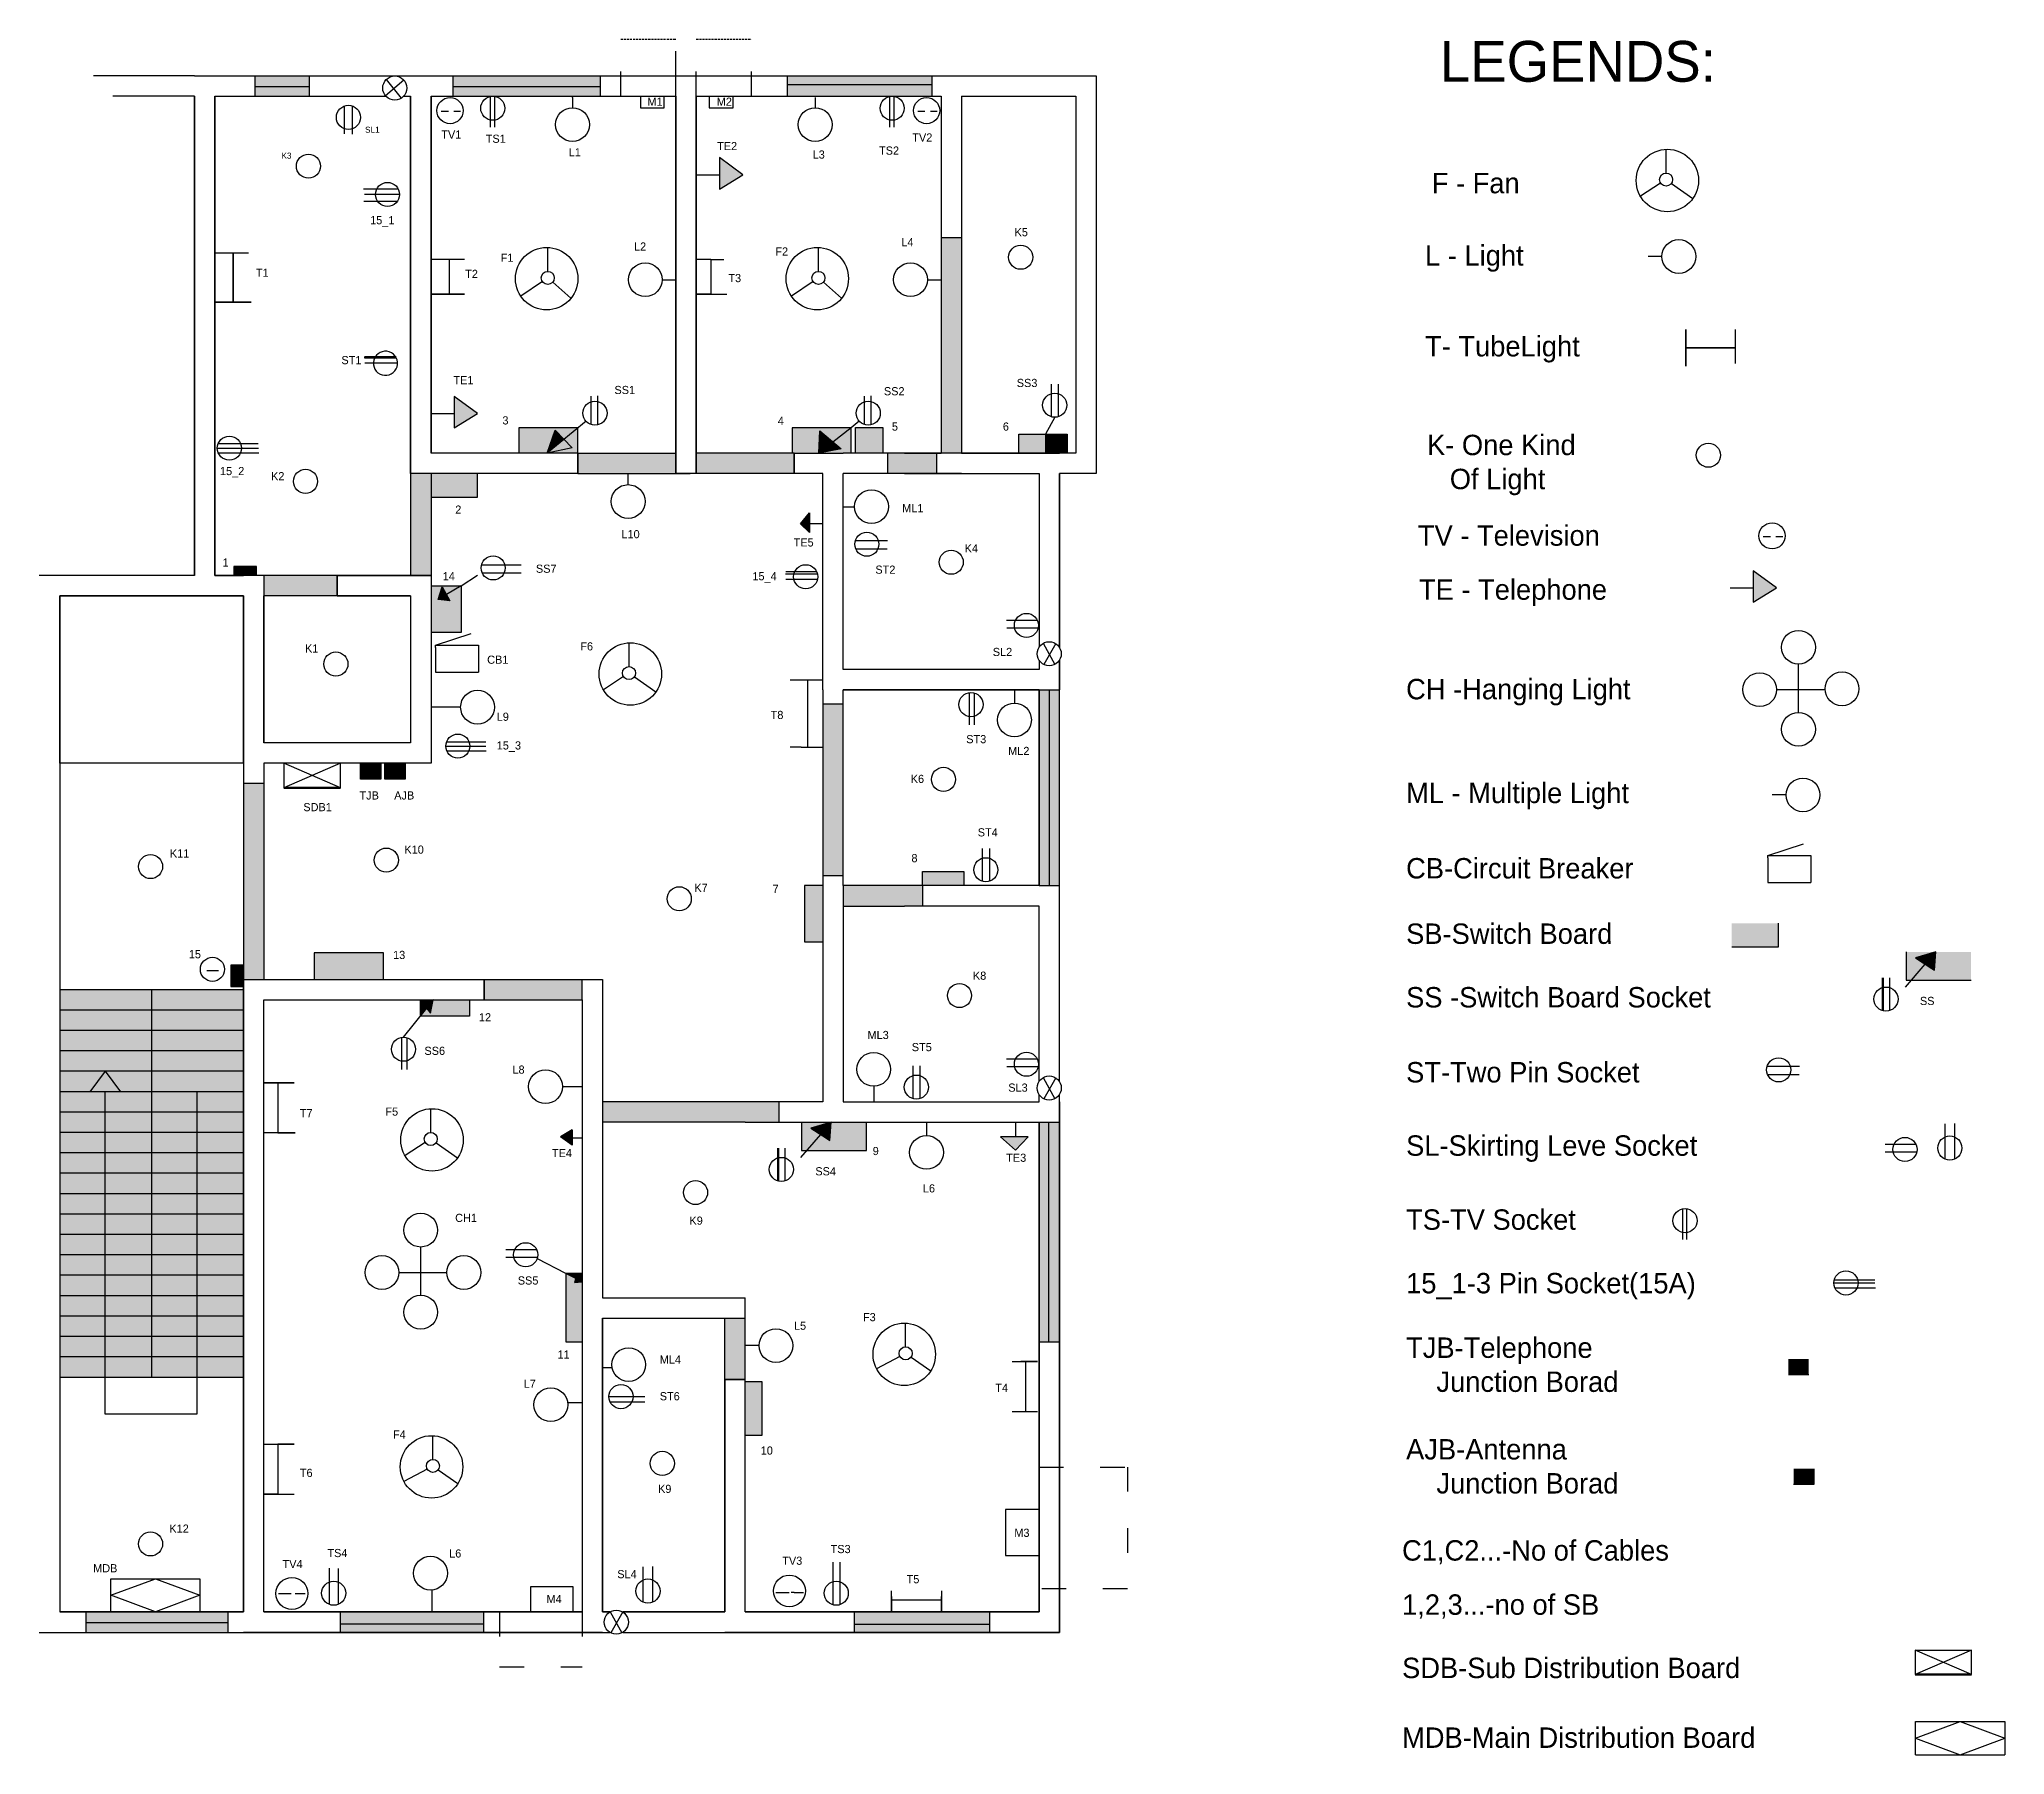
# Model space of a CAD drawing. Header units: inches. Extents: x -1333 to -370, y 234 to 1075.
import ezdxf

# ---------------------------------------------------------------- set-up
doc = ezdxf.new("R2010")
doc.units = ezdxf.units.IN
doc.header["$MEASUREMENT"] = 0
doc.linetypes.add('ACAD_ISO03W100', pattern=[30, 12, -18])
doc.linetypes.add('DASHEDX2', pattern=[1.5, 1, -0.5])

msp = doc.modelspace()

# ---------------------------------------------------------------- texts
at = {"attachment_point": 1}
for s, insert, char_height, width in [('LEGENDS:', (-646.57, 1073.98), 20, 304.7275), ('{\\C93;M1}', (-1035, 1046.2), 4, 10.9449), ('{\\C93;M2}', (-1001.02, 1046.2), 4, 10.9449), ('SL1', (-1173.37, 1031.95), 3, 13.0681), ('{\\C140;TV1}', (-1136.02, 1030.08), 4, 20.471), ('TS1', (-1114.23, 1028.05), 4, 14.0987), ('L1', (-1073.56, 1021.41), 4, 20.4599), ('{\\C63;TE2}', (-1000.82, 1024.44), 4, 35.8411), ('TS2', (-921.47, 1022.24), 4, 14.0987), ('{\\C140;TV2}', (-905.16, 1028.67), 4, 20.471), ('K3', (-1214.32, 1019.25), 3, 14.3875), ('L3', (-954.02, 1020.3), 4, 20.4599), ('F - Fan', (-650.58, 1009.32), 10, 67.1944), ('{\\C93;15_1}', (-1170.88, 988.13), 4, 23.0949), ('L2', (-1041.55, 975.22), 4, 26.5742), ('L4', (-910.54, 977.32), 4, 20.4599), ('K5', (-855.05, 982.24), 4, 31.4008), ('L - Light', (-653.86, 973.85), 10, 120.5841), ('F1', (-1106.91, 969.71), 4, 25.9574), ('F2', (-972.28, 972.79), 4, 25.9574), ('T1', (-1226.85, 962.36), 4, 18.2298), ('T2', (-1124.31, 961.81), 4, 14.1513), ('T3', (-995.3, 959.75), 4, 15.7673), ('T- TubeLight', (-653.86, 929.34), 10, 120.5841), ('ST1', (-1184.97, 919.53), 4, 14.1994), ('{\\C63;TE1}', (-1130.08, 909.72), 4, 35.8411), ('SS3', (-853.97, 908.35), 4, 25.4335), ('SS1', (-1051.14, 904.9), 4, 25.4335), ('SS2', (-919.08, 904.29), 4, 25.4335), ('{\\C1;3}', (-1106.06, 890), 4, 14.1513), ('{\\C1;4}', (-971.1, 889.77), 4, 15.5291), ('{\\C1;5}', (-915.15, 886.97), 4, 15.5291), ('{\\C1;6}', (-860.77, 886.97), 4, 15.5291), ('K- One Kind\\P   Of Light', (-652.87, 880.95), 10, 120.5841), ('{\\C93;15_2}', (-1244.48, 865.16), 4, 19.3619), ('K2', (-1219.45, 862.64), 4, 10.5957), ('{\\C1;2}', (-1129.17, 846.27), 4, 10.5957), ('ML1', (-910.12, 846.98), 4, 14.1513), ('L10', (-1047.71, 834.22), 4, 10.5957), ('{\\C63;TE5}', (-963.33, 830.18), 4, 10.5957), ('TV - Television', (-657.37, 836.56), 10, 150.8007), ('{\\C1;1}', (-1243.23, 820.32), 4, 5.5225), ('K4', (-879.5, 827.26), 4, 14.1513), ('{\\C1;14}', (-1135.32, 813.62), 4, 10.5957), ('SS7', (-1089.64, 817.3), 4, 10.5957), ('{\\C93;15_4}', (-983.53, 813.62), 4, 10.5957), ('ST2', (-923.26, 816.83), 4, 14.1513), ('TE - Telephone', (-656.83, 810.07), 10, 150.8007), ('K1', (-1202.81, 778.19), 4, 10.5957), ('{\\C140;CB1} ', (-1113.53, 772.7), 4, 10.5957), ('F6', (-1067.89, 779.24), 4, 10.5957), ('SL2', (-865.72, 776.49), 4, 14.1513), ('CH -Hanging Light', (-663.14, 761.28), 10, 171.5654), ('L9', (-1108.84, 744.75), 4, 10.5957), ('T8', (-974.59, 745.63), 4, 10.5957), ('ST3', (-878.73, 733.76), 4, 14.1513), ('{\\C93;15_3}', (-1108.84, 730.68), 4, 10.5957), ('ML2', (-858.18, 727.97), 4, 14.1513), ('K6', (-905.94, 714.28), 4, 14.1513), ('{\\C63;TJB}', (-1176.11, 706.17), 4, 10.5957), ('{\\C140;AJB}', (-1159.09, 706.17), 4, 10.5957), ('ML - Multiple Light', (-663.14, 710.4), 10, 196.6344), ('{\\C1;SDB1}', (-1203.63, 700.43), 4, 10.5957), ('ST4', (-873.09, 688.08), 4, 14.1513), ('K11', (-1269.03, 677.74), 4, 10.5957), ('K10', (-1154.1, 679.62), 4, 10.5957), ('{\\C1;8}', (-905.58, 675.44), 4, 14.1513), ('CB-Circuit Breaker', (-663.14, 673.47), 10, 167.2376), ('K7', (-1011.98, 660.9), 4, 10.5957), ('{\\C1;7}', (-973.65, 660.36), 4, 10.5957), ('SB-Switch Board', (-663.14, 641.4), 10, 150.8007), ('{\\C1;15}', (-1259.74, 628.35), 4, 10.5957), ('{\\C1;13}', (-1159.63, 627.99), 4, 10.5957), ('K8', (-875.46, 617.82), 4, 14.1513), ('SS -Switch Board Socket', (-663.14, 610.24), 10, 229.168), ('{\\C1;12}', (-1117.56, 597.42), 4, 14.1513), ('SS', (-411.31, 605.44), 4, 14.1513), ('ML3', (-927.12, 588.75), 4, 14.1513), ('SS6', (-1144.28, 580.99), 4, 14.1513), ('ST5', (-905.42, 582.82), 4, 14.1513), ('L8', (-1101.13, 571.78), 4, 14.1513), ('ST-Two Pin Socket', (-663.14, 573.49), 10, 166.8247), ('SL3', (-858.13, 562.96), 4, 14.1513), ('T7', (-1205.33, 550.47), 4, 14.1513), ('F5', (-1163.42, 551.2), 4, 14.1513), ('{\\C63;TE4}', (-1081.78, 530.87), 4, 14.1513), ('{\\C1;9}', (-924.57, 531.88), 4, 14.1513), ('SL-Skirting Leve Socket', (-663.14, 537.55), 10, 221.0648), ('SS4', (-952.69, 521.95), 4, 14.1513), ('{\\C63;TE3}', (-859.13, 528.59), 4, 14.1513), ('L6', (-899.98, 513.57), 4, 14.1513), ('TS-TV Socket', (-663.14, 501.27), 10, 150.8007), ('CH1', (-1129.22, 499.1), 4, 14.1513), ('K9', (-1014.39, 497.77), 4, 14.1513), ('SS5', (-1098.53, 468.42), 4, 14.1513), ('15_1-3 Pin Socket(15A)', (-663.14, 470.11), 10, 200.7863), ('L5', (-963.16, 446.26), 4, 14.1513), ('F3', (-929.35, 450.46), 4, 14.1513), ('TJB-Telephone \\P    Junction Borad', (-663.14, 438.48), 10, 174.2376), ('{\\C1;11}', (-1079.03, 432.13), 4, 14.1513), ('ML4', (-1028.95, 429.66), 4, 14.1513), ('L7', (-1095.65, 417.82), 4, 14.1513), ('T4', (-864.48, 415.77), 4, 14.1513), ('ST6', (-1028.95, 411.7), 4, 14.1513), ('F4', (-1159.68, 392.95), 4, 14.1513), ('AJB-Antenna \\P    Junction Borad', (-663.14, 388.68), 10, 174.2376), ('{\\C1;10}', (-979.45, 385.07), 4, 14.1513), ('T6', (-1205.33, 374.11), 4, 14.1513), ('K9', (-1029.78, 366.29), 4, 14.1513), ('K12', (-1269.29, 346.79), 4, 10.5957), ('{\\C93;M3}', (-855.15, 344.75), 4, 14.1513), ('C1,C2...-No of Cables', (-665.12, 339.12), 10, 178.039), ('{\\C140;TV4}', (-1213.81, 329.42), 4, 14.1513), ('TS4', (-1191.82, 334.84), 4, 14.1513), ('L6', (-1132.16, 334.62), 4, 14.1513), ('{\\C140;TV3}', (-968.9, 331.07), 4, 14.1513), ('TS3', (-945.2, 336.79), 4, 14.1513), ('{\\C1;MDB}', (-1306.65, 327.38), 4, 10.5957), ('SL4', (-1049.76, 324.5), 4, 14.1513), ('T5', (-907.94, 322.01), 4, 14.1513), ('{\\C93;M4}', (-1084.44, 312.29), 4, 14.1513), ('1,2,3...-no of SB', (-665.12, 312.57), 10, 178.039), ('SDB-Sub Distribution Board', (-665.12, 281.53), 10, 257.9019), ('MDB-Main Distribution Board', (-665.12, 247.35), 10, 252.6554)]:
    msp.add_mtext(s, dxfattribs=dict(at, insert=insert, char_height=char_height, width=width))

# ---------------------------------------------------------------- hatches: boundary and pattern name
for color, points in [(101, [(-1200.73, 1056.95), (-1227.45, 1056.95), (-1227.45, 1051.72), (-1200.73, 1051.72)]), (101, [(-1200.73, 1051.72), (-1227.45, 1051.72), (-1227.45, 1046.95), (-1200.73, 1046.95)]), (101, [(-1058.01, 1056.95), (-1130.25, 1056.95), (-1130.25, 1051.59), (-1058.01, 1051.59)]), (101, [(-1058.01, 1051.59), (-1130.25, 1051.59), (-1130.25, 1046.95), (-1058.01, 1046.95)]), (101, [(-895.62, 1056.95), (-966.49, 1056.95), (-966.49, 1052.69), (-895.62, 1052.69)]), (101, [(-895.62, 1052.69), (-966.49, 1052.69), (-966.49, 1046.95), (-895.62, 1046.95)]), (0, [(-999.7, 1016.78), (-999.7, 1003.83), (-999.7, 1001.39), (-988.22, 1008.36)]), (57, [(-881.03, 977.67), (-891.03, 977.67), (-891.03, 919.95), (-881.03, 919.95)]), (53, [(-881.03, 919.95), (-881.03, 977.67), (-891.03, 977.67), (-891.03, 919.95), (-891.03, 871.95), (-881.03, 871.95)]), (53, [(-881.03, 919.95), (-881.03, 977.67), (-891.03, 977.67), (-891.03, 919.95), (-891.03, 871.95), (-881.03, 871.95)]), (256, [(-1158.21, 918.91), (-1173.66, 918.91), (-1173.66, 918.61), (-1158.05, 918.61, 0.014718)]), (57, [(-881.03, 919.95), (-891.03, 919.95), (-891.03, 871.95), (-881.03, 871.95)]), (0, [(-1118.27, 891.33), (-1129.75, 899.76), (-1129.75, 886.81), (-1129.75, 884.36)]), (0, [(-1075.9, 878.72), (-1084.19, 871.95), (-1071.91, 874.52)]), (0, [(-950.44, 882.84), (-951.03, 871.95), (-940.08, 874)]), (0, [(-839.94, 881.2), (-839.94, 871.95), (-832.65, 876.12)]), (256, [(-1021.03, 871.95), (-1069.03, 871.95), (-1069.03, 861.95), (-1021.03, 861.95)]), (3, [(-1021.03, 871.95), (-1069.03, 871.95), (-1069.03, 861.95), (-1021.03, 861.95)]), (57, [(-1021.03, 871.95), (-1069.03, 871.95), (-1069.03, 861.95), (-1021.03, 861.95)]), (53, [(-1021.03, 871.95), (-1069.03, 871.95), (-1069.03, 861.95), (-1021.03, 861.95)]), (57, [(-963.03, 871.95), (-1011.03, 871.95), (-1011.03, 861.95), (-963.03, 861.95)]), (53, [(-963.03, 871.95), (-1011.03, 871.95), (-1011.03, 861.95), (-963.03, 861.95)]), (57, [(-893.25, 871.95), (-909.03, 871.95), (-917.24, 871.95), (-917.24, 861.95), (-909.03, 861.95), (-893.25, 861.95)]), (53, [(-893.25, 871.95), (-909.03, 871.95), (-917.24, 871.95), (-917.24, 861.95), (-909.03, 861.95), (-893.25, 861.95)]), (57, [(-1141.03, 847.95), (-1141.03, 861.95), (-1151.03, 861.95), (-1151.03, 847.95), (-1151.03, 811.95), (-1141.03, 811.95)]), (53, [(-1141.03, 861.95), (-1151.03, 861.95), (-1151.03, 847.95), (-1151.03, 811.95), (-1141.03, 811.95), (-1141.03, 847.95)]), (0, [(-955.61, 842.74), (-959.91, 837.22), (-955.61, 833.06)]), (57, [(-1187.03, 811.95), (-1223.03, 811.95), (-1223.03, 801.95), (-1187.03, 801.95)]), (53, [(-1187.03, 811.95), (-1223.03, 811.95), (-1223.03, 801.95), (-1187.03, 801.95)]), (0, [(-493.02, 801.38), (-493.02, 798.94), (-481.54, 805.91), (-493.02, 814.33)]), (256, [(-1135.52, 806.44), (-1137.49, 800.23), (-1131.87, 799.62)]), (101, [(-838.03, 755.95), (-843.03, 755.95), (-843.03, 659.95), (-838.03, 659.95)]), (101, [(-833.03, 755.95), (-838.03, 755.95), (-838.03, 659.95), (-833.03, 659.95)]), (57, [(-939.03, 749.05), (-949.03, 749.05), (-949.03, 707.95), (-949.03, 707.95), (-949.03, 664.92), (-939.03, 664.92), (-939.03, 707.95)]), (53, [(-939.03, 707.95), (-939.03, 749.05), (-949.03, 749.05), (-949.03, 707.95), (-949.03, 707.95), (-949.03, 664.92), (-939.03, 664.92)]), (55, [(-1165.7, 719.95), (-1175.68, 719.95), (-1175.68, 712.16), (-1165.7, 712.16)]), (141, [(-1153.72, 719.95), (-1163.61, 719.95), (-1163.61, 712.16), (-1153.72, 712.16)]), (57, [(-1223.03, 709.95), (-1233.03, 709.95), (-1233.03, 613.95), (-1223.03, 613.95)]), (55, [(-1223.03, 709.95), (-1233.03, 709.95), (-1233.03, 613.95), (-1223.03, 613.95)]), (53, [(-1223.03, 709.95), (-1233.03, 709.95), (-1233.03, 613.95), (-1223.03, 613.95)]), (57, [(-909.03, 659.95), (-939.03, 659.95), (-939.03, 649.95), (-909.03, 649.95)]), (57, [(-900.18, 659.95), (-909.03, 659.95), (-939.03, 659.95), (-939.03, 649.95), (-909.03, 649.95), (-900.18, 649.95)]), (53, [(-900.18, 659.95), (-909.03, 659.95), (-939.03, 659.95), (-939.03, 649.95), (-909.03, 649.95), (-900.18, 649.95)]), (53, [(-900.18, 659.95), (-909.03, 659.95), (-939.03, 659.95), (-939.03, 649.95), (-909.03, 649.95), (-900.18, 649.95)]), (0, [(-405.41, 619.36), (-404.18, 618.56), (-403.55, 627.44), (-413.44, 624.54)]), (254, [(-1233.03, 608.95), (-1323.03, 608.95), (-1323.03, 598.95), (-1233.03, 598.95)]), (57, [(-1067.03, 613.95), (-1115.03, 613.95), (-1115.03, 603.95), (-1067.03, 603.95)]), (55, [(-1067.03, 613.95), (-1115.03, 613.95), (-1115.03, 603.95), (-1067.03, 603.95)]), (53, [(-1067.03, 613.95), (-1115.03, 613.95), (-1115.03, 603.95), (-1067.03, 603.95)]), (254, [(-1233.03, 598.95), (-1323.03, 598.95), (-1323.03, 588.95), (-1233.03, 588.95)]), (0, [(-1140.01, 603.95), (-1145.39, 602.68), (-1141.24, 597.52)]), (254, [(-1233.03, 588.95), (-1323.03, 588.95), (-1323.03, 578.95), (-1233.03, 578.95)]), (254, [(-1233.03, 578.95), (-1323.03, 578.95), (-1323.03, 568.95), (-1233.03, 568.95)]), (254, [(-1300.78, 568.95), (-1323.03, 568.95), (-1323.03, 558.95), (-1308.3, 558.95)]), (0, [(-1300.78, 568.95), (-1308.3, 558.95), (-1293.29, 558.95)]), (254, [(-1233.03, 568.95), (-1300.78, 568.95), (-1293.29, 558.95), (-1233.03, 558.95)]), (254, [(-1300.78, 558.95), (-1323.03, 558.95), (-1323.03, 548.95), (-1300.78, 548.95)]), (254, [(-1255.76, 558.95), (-1300.78, 558.95), (-1300.78, 548.95), (-1255.76, 548.95)]), (254, [(-1233.03, 558.95), (-1255.76, 558.95), (-1255.76, 548.95), (-1233.03, 548.95)]), (57, [(-970.5, 553.95), (-1009.03, 553.95), (-1057.03, 553.95), (-1057.03, 543.95), (-1009.03, 543.95), (-987.03, 543.95), (-970.5, 543.95)]), (55, [(-970.5, 553.95), (-1009.03, 553.95), (-1057.03, 553.95), (-1057.03, 543.95), (-1009.03, 543.95), (-987.03, 543.95), (-970.5, 543.95)]), (53, [(-970.5, 553.95), (-1009.03, 553.95), (-1057.03, 553.95), (-1057.03, 543.95), (-1009.03, 543.95), (-987.03, 543.95), (-970.5, 543.95)]), (254, [(-1300.78, 548.95), (-1323.03, 548.95), (-1323.03, 538.95), (-1300.78, 538.95)]), (254, [(-1255.76, 548.95), (-1300.78, 548.95), (-1300.78, 538.95), (-1255.76, 538.95)]), (254, [(-1233.03, 548.95), (-1255.76, 548.95), (-1255.76, 538.95), (-1233.03, 538.95)]), (0, [(-1071.86, 540.27), (-1077.57, 536.76), (-1071.86, 532.69)]), (0, [(-944.93, 543.95), (-954.82, 541.05), (-946.79, 535.87), (-945.56, 535.08)]), (101, [(-838.45, 543.95), (-843.03, 543.95), (-843.03, 436.27), (-838.45, 436.27)]), (101, [(-833.03, 543.95), (-838.45, 543.95), (-838.45, 436.27), (-833.03, 436.27)]), (254, [(-1300.78, 538.95), (-1323.03, 538.95), (-1323.03, 528.95), (-1300.78, 528.95)]), (254, [(-1255.76, 538.95), (-1300.78, 538.95), (-1300.78, 528.95), (-1255.76, 528.95)]), (254, [(-1233.03, 538.95), (-1255.76, 538.95), (-1255.76, 528.95), (-1233.03, 528.95)]), (0, [(-848.45, 536.83), (-861.98, 536.83), (-854.59, 530.34)]), (254, [(-1300.78, 528.95), (-1323.03, 528.95), (-1323.03, 518.95), (-1300.78, 518.95)]), (254, [(-1255.76, 528.95), (-1300.78, 528.95), (-1300.78, 518.95), (-1255.76, 518.95)]), (254, [(-1233.03, 528.95), (-1255.76, 528.95), (-1255.76, 518.95), (-1233.03, 518.95)]), (254, [(-1300.78, 518.95), (-1323.03, 518.95), (-1323.03, 508.95), (-1300.78, 508.95)]), (254, [(-1255.76, 518.95), (-1300.78, 518.95), (-1300.78, 508.95), (-1255.76, 508.95)]), (254, [(-1233.03, 518.95), (-1255.76, 518.95), (-1255.76, 508.95), (-1233.03, 508.95)]), (254, [(-1300.78, 508.95), (-1323.03, 508.95), (-1323.03, 498.95), (-1300.78, 498.95)]), (254, [(-1255.76, 508.95), (-1300.78, 508.95), (-1300.78, 498.95), (-1255.76, 498.95)]), (254, [(-1233.03, 508.95), (-1255.76, 508.95), (-1255.76, 498.95), (-1233.03, 498.95)]), (254, [(-1300.78, 498.95), (-1323.03, 498.95), (-1323.03, 488.95), (-1300.78, 488.95)]), (254, [(-1255.76, 498.95), (-1300.78, 498.95), (-1300.78, 488.95), (-1255.76, 488.95)]), (254, [(-1233.03, 498.95), (-1255.76, 498.95), (-1255.76, 488.95), (-1233.03, 488.95)]), (254, [(-1300.78, 488.95), (-1323.03, 488.95), (-1323.03, 478.95), (-1300.78, 478.95)]), (254, [(-1255.76, 488.95), (-1300.78, 488.95), (-1300.78, 478.95), (-1255.76, 478.95)]), (254, [(-1233.03, 488.95), (-1255.76, 488.95), (-1255.76, 478.95), (-1233.03, 478.95)]), (254, [(-1300.78, 478.95), (-1323.03, 478.95), (-1323.03, 468.95), (-1300.78, 468.95)]), (254, [(-1255.76, 478.95), (-1300.78, 478.95), (-1300.78, 468.95), (-1255.76, 468.95)]), (254, [(-1233.03, 478.95), (-1255.76, 478.95), (-1255.76, 468.95), (-1233.03, 468.95)]), (254, [(-1300.78, 468.95), (-1323.03, 468.95), (-1323.03, 458.95), (-1300.78, 458.95)]), (254, [(-1255.76, 468.95), (-1300.78, 468.95), (-1300.78, 458.95), (-1255.76, 458.95)]), (254, [(-1233.03, 468.95), (-1255.76, 468.95), (-1255.76, 458.95), (-1233.03, 458.95)]), (0, [(-1069.55, 469.11), (-1070.7, 465.42), (-1067.03, 465.82)]), (254, [(-1300.78, 458.95), (-1323.03, 458.95), (-1323.03, 448.95), (-1300.78, 448.95)]), (254, [(-1255.76, 458.95), (-1300.78, 458.95), (-1300.78, 448.95), (-1255.76, 448.95)]), (254, [(-1233.03, 458.95), (-1255.76, 458.95), (-1255.76, 448.95), (-1233.03, 448.95)]), (254, [(-1300.78, 448.95), (-1323.03, 448.95), (-1323.03, 438.95), (-1300.78, 438.95)]), (254, [(-1255.76, 448.95), (-1300.78, 448.95), (-1300.78, 438.95), (-1255.76, 438.95)]), (254, [(-1233.03, 448.95), (-1255.76, 448.95), (-1255.76, 438.95), (-1233.03, 438.95)]), (57, [(-987.03, 447.95), (-997.03, 447.95), (-997.03, 417.95), (-987.03, 417.95)]), (53, [(-987.03, 447.95), (-997.03, 447.95), (-997.03, 417.95), (-987.03, 417.95)]), (254, [(-1300.78, 438.95), (-1323.03, 438.95), (-1323.03, 428.95), (-1300.78, 428.95)]), (254, [(-1255.76, 438.95), (-1300.78, 438.95), (-1300.78, 428.95), (-1255.76, 428.95)]), (254, [(-1233.03, 438.95), (-1255.76, 438.95), (-1255.76, 428.95), (-1233.03, 428.95)]), (254, [(-1300.78, 428.95), (-1323.03, 428.95), (-1323.03, 418.95), (-1300.78, 418.95)]), (254, [(-1255.76, 428.95), (-1300.78, 428.95), (-1300.78, 418.95), (-1255.76, 418.95)]), (254, [(-1233.03, 428.95), (-1255.76, 428.95), (-1255.76, 418.95), (-1233.03, 418.95)]), (55, [(-465.78, 427.97), (-475.76, 427.97), (-475.76, 420.18), (-465.78, 420.18)]), (141, [(-463.36, 374.14), (-473.26, 374.14), (-473.26, 366.35), (-463.36, 366.35)]), (101, [(-1240.69, 303.95), (-1310.15, 303.95), (-1310.15, 298.83), (-1240.69, 298.83)]), (101, [(-1240.69, 298.83), (-1310.15, 298.83), (-1310.15, 293.95), (-1240.69, 293.95)]), (101, [(-1115.37, 303.95), (-1185.52, 303.95), (-1185.52, 298.17), (-1115.37, 298.17)]), (101, [(-867.28, 303.95), (-933.67, 303.95), (-933.67, 298), (-867.28, 298)]), (101, [(-1115.37, 298.17), (-1185.52, 298.17), (-1185.52, 293.95), (-1115.37, 293.95)]), (101, [(-867.28, 298), (-933.67, 298), (-933.67, 293.95), (-867.28, 293.95)])]:
    msp.add_hatch(color=color).paths.add_polyline_path(points)
at = {"true_color": 0xa3a6a8}
for points in [[(-1080.22, 883.27), (-1075.9, 878.72), (-1069.11, 884.27), (-1098, 884.27), (-1098, 871.95), (-1084.19, 871.95)], [(-1069.03, 884.27), (-1069.11, 884.27), (-1075.9, 878.72), (-1071.91, 874.52), (-1084.19, 871.95), (-1069.03, 871.95)], [(-950.44, 882.84), (-944.04, 877.38), (-935.17, 884.27), (-964.06, 884.27), (-964.06, 871.95), (-963.03, 871.95), (-951.03, 871.95)], [(-935.1, 884.27), (-935.17, 884.27), (-944.04, 877.38), (-940.08, 874), (-951.03, 871.95), (-939.03, 871.95), (-935.1, 871.95)], [(-919.59, 884.58), (-933.05, 884.58), (-933.05, 871.95), (-919.59, 871.95)], [(-839.94, 881.2), (-852.95, 881.2), (-852.95, 871.95), (-843.03, 871.95), (-839.94, 871.95)], [(-829.24, 881.2), (-839.94, 881.2), (-832.65, 876.12), (-839.94, 871.95), (-833.03, 871.95), (-829.24, 871.95)], [(-1118.19, 861.95), (-1141.03, 861.95), (-1141.03, 850.41), (-1118.19, 850.41)], [(-1226.59, 816.4), (-1237.71, 816.4), (-1237.71, 811.95), (-1233.03, 811.95), (-1226.59, 811.95)], [(-1126.32, 806.95), (-1133.48, 802.64), (-1131.87, 799.62), (-1137.49, 800.23), (-1135.52, 806.44), (-1133.48, 802.64), (-1126.32, 806.95), (-1141.03, 806.95), (-1141.03, 801.69), (-1141.03, 801.69), (-1141.03, 784.07), (-1126.32, 784.07)], [(-879.88, 666.83), (-900.18, 666.83), (-900.18, 659.95), (-879.88, 659.95)], [(-949.03, 649.95), (-949.03, 659.95), (-957.94, 659.95), (-957.94, 632.4), (-949.03, 632.4)], [(-480.66, 641.53), (-503.51, 641.53), (-503.51, 629.99), (-480.66, 629.99)], [(-1164.38, 626.94), (-1198.33, 626.94), (-1198.33, 613.95), (-1164.38, 613.95)], [(-413.44, 624.54), (-403.55, 627.44), (-418.06, 627.44), (-418.06, 613.7), (-415.42, 613.7), (-408.69, 621.48)], [(-386.27, 627.44), (-403.55, 627.44), (-404.18, 618.56), (-405.41, 619.36), (-408.69, 621.48), (-415.42, 613.7), (-386.27, 613.7)], [(-1233.03, 621.04), (-1239.18, 621.04), (-1239.18, 610.55), (-1233.03, 610.55), (-1233.03, 613.95), (-1233.03, 613.95)], [(-1122.18, 603.95), (-1140.01, 603.95), (-1141.24, 597.52), (-1143.18, 599.95), (-1146.16, 596.2), (-1146.16, 595.94), (-1122.18, 595.94)], [(-1145.39, 602.68), (-1140.01, 603.95), (-1146.16, 603.95), (-1146.16, 596.2), (-1143.18, 599.95)], [(-954.82, 541.05), (-944.93, 543.95), (-959.44, 543.95), (-959.44, 530.21), (-956.79, 530.21), (-950.07, 537.99)], [(-927.65, 543.95), (-944.93, 543.95), (-945.56, 535.08), (-946.79, 535.87), (-950.07, 537.99), (-956.79, 530.21), (-927.65, 530.21)], [(-1067.03, 465.82), (-1070.7, 465.42), (-1070.09, 467.38), (-1074.96, 469.87), (-1074.96, 436.28), (-1067.03, 436.28)], [(-1067.03, 469.87), (-1074.96, 469.87), (-1070.09, 467.38), (-1069.55, 469.11), (-1067.03, 465.82)], [(-978.85, 403.91), (-978.85, 416.93), (-987.03, 416.93), (-987.03, 390.38), (-978.85, 390.38)]]:
    msp.add_hatch(color=253, dxfattribs=at).paths.add_polyline_path(points)
at = {"true_color": 0x000000}
msp.add_hatch(color=18, dxfattribs=at).paths.add_polyline_path([(-1075.9, 878.72), (-1080.22, 883.27), (-1084.19, 871.95)])

# ---------------------------------------------------------------- linework, layer by layer
at = {"linetype": 'ACAD_ISO03W100'}
for p, q in [((-1048.05, 1046.95), (-1048.05, 1074.78)), ((-1021.03, 1056.95), (-1021.03, 1074.78)), ((-1011.03, 1046.95), (-1011.03, 1074.78)), ((-983.94, 1046.95), (-983.94, 1074.78)), ((-843.03, 374.98), (-799.74, 374.98)), ((-799.74, 374.98), (-799.74, 315.23)), ((-799.74, 315.23), (-843.03, 315.23)), ((-1107.44, 303.95), (-1107.44, 276.98)), ((-1067.03, 303.95), (-1067.03, 276.98)), ((-1107.44, 276.98), (-1067.03, 276.98))]:
    msp.add_line(p, q, dxfattribs=at)
at = {"linetype": 'DASHEDX2'}
for p, q in [((-1048.05, 1074.78), (-1021.38, 1074.78)), ((-1021.38, 1074.78), (-1021.03, 1074.78)), ((-1011.03, 1074.78), (-983.94, 1074.78))]:
    msp.add_line(p, q, dxfattribs=at)
for p, q in [((-1257.03, 1056.95), (-1306.52, 1056.95)), ((-1257.03, 1056.95), (-815.03, 1056.95)), ((-1227.45, 1056.95), (-1227.45, 1046.95)), ((-1227.45, 1051.72), (-1200.73, 1051.72)), ((-1200.73, 1056.95), (-1200.73, 1046.95)), ((-1154.3, 1054.72), (-1163.3, 1047.06)), ((-1163, 1055.04), (-1155.68, 1045.87)), ((-1130.25, 1046.95), (-1130.25, 1056.95)), ((-1130.25, 1051.59), (-1058.01, 1051.59)), ((-1058.01, 1046.95), (-1058.01, 1056.95)), ((-1021.03, 1046.95), (-1021.03, 1056.95)), ((-966.49, 1056.95), (-966.49, 1046.95)), ((-966.49, 1052.69), (-895.62, 1052.69)), ((-895.62, 1056.95), (-895.62, 1046.95)), ((-815.03, 1056.95), (-815.03, 861.95)), ((-1257.03, 1046.95), (-1296.94, 1046.95)), ((-1257.03, 1046.95), (-1257.03, 811.95)), ((-1247.03, 1046.95), (-1163.2, 1046.95)), ((-1247.03, 1046.95), (-1247.03, 811.95)), ((-1183.62, 1042.03), (-1183.62, 1028.44)), ((-1179.77, 1042.15), (-1179.77, 1028.33)), ((-1154.4, 1046.95), (-1151.03, 1046.95)), ((-1141.03, 1046.95), (-1021.03, 1046.95)), ((-1112.03, 1046.95), (-1112.03, 1031.77)), ((-1110.01, 1046.95), (-1110.01, 1031.77)), ((-1071.69, 1046.33), (-1071.69, 1046.95)), ((-1071.69, 1046.33), (-1071.69, 1041.25)), ((-1038.37, 1046.95), (-1038.37, 1041.19)), ((-1038.37, 1041.19), (-1026.72, 1041.19)), ((-1026.72, 1041.19), (-1026.72, 1046.95)), ((-1011.03, 1046.95), (-891.03, 1046.95)), ((-1004.65, 1046.95), (-1004.65, 1041.19)), ((-1004.65, 1041.19), (-992.99, 1041.19)), ((-992.99, 1041.19), (-992.99, 1046.95)), ((-952.74, 1046.33), (-952.74, 1041.25)), ((-916.3, 1046.95), (-916.3, 1031.77)), ((-914.28, 1046.95), (-914.28, 1031.77)), ((-881.03, 1046.95), (-825.03, 1046.95)), ((-825.03, 1046.95), (-825.03, 871.95)), ((-1136.06, 1039.53), (-1132.5, 1039.53)), ((-1129.85, 1039.53), (-1126.52, 1039.53)), ((-902.5, 1039.53), (-898.94, 1039.53)), ((-896.29, 1039.53), (-892.95, 1039.53)), ((-988.22, 1008.36), (-999.7, 1016.78)), ((-999.7, 1016.78), (-999.7, 1003.83)), ((-535.71, 1009.22), (-535.71, 1020.86)), ((-1010.98, 1008.36), (-999.7, 1008.36)), ((-999.7, 1001.39), (-988.22, 1008.36)), ((-999.7, 1003.83), (-999.7, 1001.39)), ((-538.39, 1004.27), (-548.28, 997.84)), ((-533.08, 1004.18), (-522.53, 996.81)), ((-1157.1, 1001.37), (-1174.22, 1001.37)), ((-1157.55, 995.33), (-1173.93, 995.33)), ((-1156.47, 998.73), (-1173.64, 998.73)), ((-891.03, 977.67), (-881.03, 977.67)), ((-1247.03, 970.16), (-1238.06, 970.16)), ((-1238.06, 970.16), (-1238.06, 946.01)), ((-1238.06, 946.01), (-1238.06, 970.16)), ((-1238.06, 970.16), (-1230.43, 970.16)), ((-1124.66, 966.82), (-1141.03, 966.82)), ((-1132.2, 966.82), (-1132.2, 949.87)), ((-1083.81, 961.03), (-1083.78, 972.75)), ((-1021.03, 964.04), (-1021.03, 964.04)), ((-1003.98, 966.82), (-1011.03, 966.82)), ((-1003.98, 966.82), (-1003.98, 949.87)), ((-1003.98, 966.82), (-997.58, 966.82)), ((-951.16, 961.03), (-951.13, 972.75)), ((-537.75, 968.3), (-544.49, 968.3)), ((-1086.46, 956.02), (-1097.01, 948.8)), ((-1081.42, 955.71), (-1072.51, 947.83)), ((-1027.74, 956.95), (-1021.03, 956.95)), ((-953.81, 956.02), (-964.36, 948.8)), ((-948.76, 955.71), (-939.85, 947.83)), ((-897.75, 956.95), (-891.04, 956.95)), ((-1238.06, 946.01), (-1247.03, 946.01)), ((-1247.03, 946.01), (-1229.16, 946.01)), ((-1229.16, 946.01), (-1238.06, 946.01)), ((-1141.03, 949.87), (-1124.66, 949.87)), ((-1124.66, 949.87), (-1141.03, 949.87)), ((-1021.03, 949.49), (-1021.03, 949.49)), ((-1003.98, 949.87), (-1011.03, 949.87)), ((-1011.03, 949.87), (-1003.98, 949.87)), ((-1003.98, 949.87), (-996.11, 949.87)), ((-526, 923.53), (-526, 932.5)), ((-526, 932.5), (-526, 914.63)), ((-501.84, 932.5), (-501.84, 923.53)), ((-1173.66, 918.91), (-1173.66, 918.61)), ((-1173.66, 918.61), (-1158.05, 918.61)), ((-1157.43, 915.98), (-1173.43, 915.98)), ((-891.03, 919.95), (-891.03, 871.95)), ((-881.03, 919.95), (-881.03, 871.95)), ((-501.84, 923.53), (-526, 923.53)), ((-526, 914.63), (-526, 923.53)), ((-526, 923.53), (-501.84, 923.53)), ((-501.84, 923.53), (-501.84, 915.9)), ((-836.95, 889.74), (-836.95, 905.8)), ((-833.45, 889.84), (-833.45, 905.8)), ((-1118.27, 891.33), (-1129.75, 899.76)), ((-1129.75, 899.76), (-1129.75, 886.81)), ((-1062.58, 885.95), (-1062.58, 899.92)), ((-1059.24, 885.82), (-1059.24, 899.98)), ((-928.64, 885.95), (-928.64, 899.92)), ((-925.31, 885.82), (-925.31, 899.98)), ((-1141.03, 891.33), (-1141.03, 891.33)), ((-1141.03, 891.33), (-1129.75, 891.33)), ((-1129.75, 884.36), (-1118.27, 891.33)), ((-1129.75, 886.81), (-1129.75, 884.36)), ((-1065.07, 887.57), (-1084.19, 871.95)), ((-931.13, 887.57), (-935.17, 884.27)), ((-835.37, 889.52), (-839.94, 881.2)), ((-1245.32, 876.66), (-1225.74, 876.66)), ((-1069.03, 884.27), (-1098, 884.27)), ((-1098, 884.27), (-1098, 871.95)), ((-1084.19, 871.95), (-1080.22, 883.27)), ((-1080.22, 883.27), (-1071.91, 874.52)), ((-1069.03, 871.95), (-1069.03, 884.27)), ((-935.1, 884.27), (-964.06, 884.27)), ((-964.06, 884.27), (-964.06, 871.95)), ((-951.03, 871.95), (-950.44, 882.84)), ((-950.44, 882.84), (-940.08, 874)), ((-935.17, 884.27), (-944.04, 877.38)), ((-935.1, 871.95), (-935.1, 884.27)), ((-933.05, 871.95), (-933.05, 884.58)), ((-933.05, 884.58), (-919.59, 884.58)), ((-919.59, 884.58), (-919.59, 871.95)), ((-852.95, 871.95), (-852.95, 881.2)), ((-852.95, 881.2), (-829.24, 881.2)), ((-839.94, 881.2), (-839.94, 871.95)), ((-832.65, 876.12), (-839.94, 881.2)), ((-829.24, 881.2), (-829.24, 871.95)), ((-1245.78, 874.37), (-1225.67, 874.37)), ((-1245.32, 872.08), (-1225.39, 872.08)), ((-1071.91, 874.52), (-1084.19, 871.95)), ((-1069.03, 871.95), (-1069.03, 861.95)), ((-1069.03, 861.95), (-1069.03, 871.95)), ((-1069.03, 871.95), (-1021.03, 871.95)), ((-1021.03, 871.95), (-1021.03, 861.95)), ((-1021.03, 861.95), (-1021.03, 871.95)), ((-1011.03, 871.95), (-1011.03, 861.95)), ((-1011.03, 861.95), (-1011.03, 871.95)), ((-963.03, 871.95), (-1011.03, 871.95)), ((-963.03, 871.95), (-963.03, 861.95)), ((-963.03, 861.95), (-963.03, 871.95)), ((-963.03, 871.95), (-939.03, 871.95)), ((-940.08, 874), (-951.03, 871.95)), ((-909.03, 871.95), (-939.03, 871.95)), ((-917.24, 871.95), (-917.24, 861.95)), ((-909.03, 871.95), (-891.03, 871.95)), ((-881.03, 871.95), (-909.03, 871.95)), ((-893.25, 871.95), (-893.25, 861.95)), ((-843.03, 871.95), (-881.03, 871.95)), ((-833.03, 871.95), (-843.03, 871.95)), ((-839.94, 871.95), (-832.65, 876.12)), ((-825.03, 871.95), (-833.03, 871.95)), ((-825.03, 871.95), (-833.03, 871.95)), ((-1141.03, 861.95), (-1151.03, 861.95)), ((-1118.19, 850.41), (-1118.19, 861.95)), ((-1069.03, 861.95), (-1013.98, 861.95)), ((-1044.42, 856.49), (-1044.42, 861.95)), ((-963.03, 861.95), (-1011.03, 861.95)), ((-909.03, 861.95), (-939.03, 861.95)), ((-815.03, 861.95), (-833.03, 861.95)), ((-833.03, 776.7), (-833.03, 861.95)), ((-1151.03, 847.95), (-1151.03, 811.95)), ((-1141.03, 850.41), (-1118.19, 850.41)), ((-1141.03, 847.95), (-1141.03, 801.69)), ((-959.91, 837.22), (-955.61, 842.74)), ((-955.61, 842.74), (-955.61, 833.06)), ((-933.43, 845.51), (-939.03, 845.51)), ((-955.61, 833.06), (-959.91, 837.22)), ((-949.03, 837.22), (-955.61, 837.22)), ((-933.04, 829.15), (-917.31, 829.15)), ((-488.12, 831.11), (-484.56, 831.11)), ((-481.91, 831.11), (-478.57, 831.11)), ((-932.88, 825), (-917.46, 825)), ((-1257.03, 811.95), (-1333.03, 811.95)), ((-1226.59, 816.4), (-1237.71, 816.4)), ((-1237.71, 816.4), (-1237.71, 811.95)), ((-1187.03, 811.95), (-1233.03, 811.95)), ((-1226.59, 811.95), (-1226.59, 816.4)), ((-1223.03, 811.95), (-1223.03, 801.95)), ((-1187.03, 811.95), (-1187.03, 801.95)), ((-1187.03, 801.95), (-1187.03, 811.95)), ((-1141.03, 811.95), (-1161.05, 811.95)), ((-1151.03, 811.95), (-1141.03, 811.95)), ((-1126.32, 806.95), (-1118.25, 812.21)), ((-1116.29, 817.2), (-1096.89, 817.2)), ((-1116.02, 813.34), (-1096.81, 813.34)), ((-951.63, 812.56), (-967.26, 812.56)), ((-952.02, 813.77), (-967.14, 813.77)), ((-951.65, 810.03), (-967.08, 810.03)), ((-481.54, 805.91), (-493.02, 814.33)), ((-493.02, 814.33), (-493.02, 801.38)), ((-1257.03, 801.95), (-1323.03, 801.95)), ((-1323.03, 801.95), (-1323.03, 719.95)), ((-1187.03, 801.95), (-1223.03, 801.95)), ((-1141.03, 806.95), (-1126.32, 806.95)), ((-1137.49, 800.23), (-1135.52, 806.44)), ((-1131.87, 799.62), (-1137.49, 800.23)), ((-1135.52, 806.44), (-1131.87, 799.62)), ((-1126.32, 806.95), (-1133.48, 802.64)), ((-1126.32, 806.95), (-1126.32, 784.07)), ((-504.3, 805.91), (-493.02, 805.91)), ((-493.02, 798.94), (-481.54, 805.91)), ((-493.02, 801.38), (-493.02, 798.94)), ((-843.83, 789.92), (-858.94, 789.92)), ((-1126.32, 784.07), (-1141.03, 784.07)), ((-1138.78, 777.77), (-1121.32, 783.52)), ((-843.46, 786.18), (-858.88, 786.18)), ((-1138.78, 776.73), (-1138.78, 777.77)), ((-1138.78, 777.77), (-1117.85, 777.77)), ((-1138.78, 776.73), (-1138.78, 764.65)), ((-1117.85, 777.77), (-1117.85, 764.65)), ((-1044.01, 767.35), (-1044.01, 778.99)), ((-841, 778.72), (-835.38, 768.33)), ((-834.79, 778.59), (-840.64, 768.28)), ((-1138.78, 764.65), (-1117.85, 764.65)), ((-1046.7, 762.4), (-1056.59, 755.98)), ((-1041.39, 762.31), (-1030.83, 754.94)), ((-833.03, 563.87), (-833.03, 770.49)), ((-470.84, 744.88), (-470.84, 768.5)), ((-959.63, 760.72), (-965.05, 760.72)), ((-949.03, 760.72), (-959.63, 760.72)), ((-956.52, 760.72), (-956.52, 727.77)), ((-949.03, 760.72), (-949.03, 760.72)), ((-949.03, 755.95), (-949.03, 707.95)), ((-939.03, 707.95), (-939.03, 755.95)), ((-877.34, 754.51), (-877.34, 738.83)), ((-874.79, 754.36), (-874.79, 738.78)), ((-855.11, 755.92), (-855.11, 749.46)), ((-843.03, 659.95), (-843.03, 755.95)), ((-843.03, 755.95), (-833.03, 755.95)), ((-838.03, 755.95), (-838.03, 659.95)), ((-481.56, 756.01), (-457.98, 756.01)), ((-1126.52, 747.45), (-1141.03, 747.45)), ((-949.03, 749.05), (-939.03, 749.05)), ((-1133.81, 728.34), (-1114.16, 728.34)), ((-1133.44, 730.41), (-1114.24, 730.41)), ((-1133.37, 726.09), (-1114.08, 726.09)), ((-959.63, 727.77), (-965.05, 727.77)), ((-959.63, 727.77), (-949.03, 727.77)), ((-1323.03, 719.95), (-1323.03, 709.95)), ((-1233.03, 719.95), (-1323.03, 719.95)), ((-1233.03, 719.95), (-1233.03, 709.95)), ((-1213.2, 719.95), (-1213.2, 707.95)), ((-1185.47, 707.95), (-1213.2, 719.95)), ((-1185.47, 719.95), (-1213.2, 707.95)), ((-1185.47, 707.95), (-1185.47, 719.95)), ((-1175.68, 712.16), (-1175.68, 719.95)), ((-1165.7, 719.95), (-1165.7, 712.16)), ((-1163.61, 712.16), (-1163.61, 719.95)), ((-1153.72, 719.95), (-1153.72, 712.16)), ((-1323.03, 709.95), (-1323.03, 303.95)), ((-1233.03, 709.95), (-1233.03, 588.95)), ((-1223.03, 709.95), (-1223.03, 613.95)), ((-1165.7, 712.16), (-1175.68, 712.16)), ((-1153.72, 712.16), (-1163.61, 712.16)), ((-949.03, 707.95), (-949.03, 659.91)), ((-476.91, 704.4), (-483.66, 704.4)), ((-870.71, 662.04), (-870.71, 678.09)), ((-867.21, 662.14), (-867.21, 678.09)), ((-485.77, 674.67), (-468.31, 680.42)), ((-485.77, 673.62), (-485.77, 674.67)), ((-485.77, 674.67), (-464.84, 674.67)), ((-464.84, 674.67), (-464.84, 661.54)), ((-949.03, 664.92), (-939.03, 664.92)), ((-900.18, 659.95), (-900.18, 666.83)), ((-900.18, 666.83), (-879.88, 666.83)), ((-879.88, 666.83), (-879.88, 659.95)), ((-485.77, 673.62), (-485.77, 661.54)), ((-949.03, 659.95), (-957.94, 659.95)), ((-957.94, 659.95), (-957.94, 632.4)), ((-949.03, 659.95), (-949.03, 649.95)), ((-939.03, 659.95), (-939.03, 649.95)), ((-909.03, 659.95), (-939.03, 659.95)), ((-939.03, 659.95), (-939.03, 649.95)), ((-900.18, 659.95), (-900.18, 649.95)), ((-843.03, 659.95), (-833.03, 659.95)), ((-485.77, 661.54), (-464.84, 661.54)), ((-949.03, 649.95), (-949.03, 553.95)), ((-939.03, 649.95), (-939.03, 553.95)), ((-939.03, 649.95), (-909.03, 649.95)), ((-843.03, 649.95), (-909.03, 649.95)), ((-843.03, 563.95), (-843.03, 649.95)), ((-480.66, 629.99), (-480.66, 641.53)), ((-1164.38, 626.94), (-1198.33, 626.94)), ((-1198.33, 626.94), (-1198.33, 613.95)), ((-1164.38, 613.95), (-1164.38, 626.94)), ((-957.94, 632.4), (-949.03, 632.4)), ((-503.51, 629.99), (-480.66, 629.99)), ((-418.06, 627.44), (-418.06, 613.7)), ((-403.55, 627.44), (-413.44, 624.54)), ((-404.18, 618.56), (-403.55, 627.44)), ((-1250.98, 618.3), (-1245.16, 618.3)), ((-1233.03, 621.04), (-1239.18, 621.04)), ((-1239.18, 621.04), (-1239.18, 610.55)), ((-418.38, 610.26), (-408.69, 621.48)), ((-413.44, 624.54), (-405.41, 619.36)), ((-405.41, 619.36), (-404.18, 618.56)), ((-1233.03, 608.95), (-1323.03, 608.95)), ((-1278.03, 608.95), (-1278.03, 418.95)), ((-1239.18, 610.55), (-1233.03, 610.55)), ((-1233.03, 613.95), (-1233.03, 303.95)), ((-1233.03, 613.95), (-1233.03, 608.95)), ((-1115.03, 603.95), (-1115.03, 613.95)), ((-1115.03, 613.95), (-1115.03, 603.95)), ((-1115.03, 613.95), (-1057.03, 613.95)), ((-1067.03, 603.95), (-1067.03, 613.95)), ((-426.04, 598.77), (-426.04, 614.72)), ((-418.06, 613.7), (-386.27, 613.7)), ((-1233.03, 598.95), (-1323.03, 598.95)), ((-1223.03, 303.95), (-1223.03, 603.95)), ((-1154.53, 585.66), (-1143.18, 599.95)), ((-1146.16, 595.94), (-1146.16, 603.95)), ((-1140.01, 603.95), (-1145.39, 602.68)), ((-1145.39, 602.68), (-1141.24, 597.52)), ((-1141.24, 597.52), (-1140.01, 603.95)), ((-1122.18, 603.95), (-1122.18, 595.94)), ((-1115.03, 603.95), (-1067.03, 603.95)), ((-1233.03, 588.95), (-1323.03, 588.95)), ((-1122.18, 595.94), (-1146.16, 595.94)), ((-1233.03, 578.95), (-1323.03, 578.95)), ((-1155.46, 585.58), (-1155.46, 569.91)), ((-1152.91, 585.43), (-1152.91, 569.85)), ((-1233.03, 568.95), (-1323.03, 568.95)), ((-1300.78, 568.95), (-1308.3, 558.95)), ((-1300.78, 568.95), (-1293.29, 558.95)), ((-904.75, 555.5), (-904.75, 571.56)), ((-901.25, 555.61), (-901.25, 571.56)), ((-843.83, 574.83), (-858.94, 574.83)), ((-843.46, 571.09), (-858.88, 571.09)), ((-486.14, 571.51), (-470.4, 571.51)), ((-1233.03, 558.95), (-1323.03, 558.95)), ((-1300.78, 400.85), (-1300.78, 558.95)), ((-1255.76, 558.95), (-1255.76, 400.85)), ((-1208.18, 563.23), (-1223.03, 563.23)), ((-1223.03, 563.23), (-1216.15, 563.23)), ((-1216.15, 563.23), (-1216.15, 538.71)), ((-1216.15, 563.23), (-1208.18, 563.23)), ((-1216.15, 563.23), (-1216.15, 538.71)), ((-1076.62, 561.42), (-1067.03, 561.42)), ((-924.08, 561.63), (-924.08, 553.95)), ((-841, 565.89), (-835.38, 555.49)), ((-834.79, 565.76), (-840.64, 555.45)), ((-485.97, 567.37), (-470.55, 567.37)), ((-1141.19, 538.98), (-1141.19, 550.62)), ((-1009.03, 553.95), (-1057.03, 553.95)), ((-949.03, 553.95), (-1009.03, 553.95)), ((-970.5, 553.95), (-970.5, 543.95)), ((-843.03, 553.95), (-843.03, 557.58)), ((-833.03, 293.95), (-833.03, 557.65)), ((-1233.03, 548.95), (-1323.03, 548.95)), ((-1071.86, 540.27), (-1077.57, 536.76)), ((-1071.86, 540.27), (-1071.86, 532.69)), ((-1009.03, 543.95), (-1057.03, 543.95)), ((-987.03, 543.95), (-1009.03, 543.95)), ((-959.44, 543.95), (-959.44, 530.21)), ((-944.93, 543.95), (-954.82, 541.05)), ((-954.82, 541.05), (-946.79, 535.87)), ((-945.56, 535.08), (-944.93, 543.95)), ((-927.65, 530.21), (-927.65, 543.95)), ((-898.21, 543.95), (-898.21, 537.49)), ((-854.59, 543.95), (-854.59, 536.83)), ((-843.03, 303.95), (-843.03, 543.95)), ((-843.03, 543.95), (-833.03, 543.95)), ((-838.45, 543.95), (-838.45, 436.27)), ((-399, 525.91), (-399, 543.25)), ((-394.18, 525.96), (-394.18, 543.4)), ((-1233.03, 538.95), (-1323.03, 538.95)), ((-1207.68, 538.71), (-1223.03, 538.71)), ((-1216.15, 538.71), (-1207.68, 538.71)), ((-1143.87, 534.03), (-1153.76, 527.6)), ((-1138.56, 533.94), (-1128, 526.57)), ((-1071.86, 532.69), (-1077.57, 536.76)), ((-1071.86, 536.3), (-1067.03, 536.3)), ((-967.42, 515.28), (-967.42, 531.23)), ((-959.76, 526.78), (-950.07, 537.99)), ((-959.44, 530.21), (-927.65, 530.21)), ((-946.79, 535.87), (-945.56, 535.08)), ((-848.45, 536.83), (-861.98, 536.83)), ((-861.98, 536.83), (-854.59, 530.34)), ((-854.59, 530.34), (-848.45, 536.83)), ((-413.26, 533.06), (-428.37, 533.06)), ((-1233.03, 528.95), (-1323.03, 528.95)), ((-412.88, 529.33), (-428.31, 529.33)), ((-1233.03, 518.95), (-1323.03, 518.95)), ((-1233.03, 508.95), (-1323.03, 508.95)), ((-527.68, 501.7), (-527.68, 486.52)), ((-525.67, 501.7), (-525.67, 486.52)), ((-1233.03, 498.95), (-1323.03, 498.95)), ((-1233.03, 488.95), (-1323.03, 488.95)), ((-1146.1, 459.21), (-1146.1, 482.83)), ((-1233.03, 478.95), (-1323.03, 478.95)), ((-1089.26, 481.46), (-1104.38, 481.46)), ((-1088.89, 477.72), (-1104.32, 477.72)), ((-1074.96, 469.87), (-1088.94, 477.09)), ((-1233.03, 468.95), (-1323.03, 468.95)), ((-1156.82, 470.34), (-1133.24, 470.34)), ((-1067.03, 469.87), (-1074.96, 469.87)), ((-1074.96, 469.87), (-1074.96, 436.28)), ((-1070.09, 467.38), (-1074.96, 469.87)), ((-1069.55, 469.11), (-1070.7, 465.42)), ((-1070.7, 465.42), (-1067.03, 465.82)), ((-1067.03, 465.82), (-1069.55, 469.11)), ((-453.46, 465.19), (-433.35, 465.19)), ((-453.24, 466.82), (-433.48, 466.82)), ((-453, 462.9), (-433.07, 462.9)), ((-1233.03, 458.95), (-1323.03, 458.95)), ((-1057.03, 457.95), (-997.03, 457.95)), ((-997.03, 457.95), (-987.03, 457.95)), ((-1233.03, 448.95), (-1323.03, 448.95)), ((-997.03, 447.95), (-987.03, 447.95)), ((-997.03, 417.95), (-997.03, 447.95)), ((-987.03, 417.95), (-987.03, 450.43)), ((-908.42, 433.91), (-908.42, 445.52)), ((-1233.03, 438.95), (-1323.03, 438.95)), ((-1074.96, 436.28), (-1067.03, 436.28)), ((-980.29, 434.5), (-987.03, 434.5)), ((-843.03, 436.27), (-833.03, 436.27)), ((-1233.03, 428.95), (-1323.03, 428.95)), ((-911.24, 429.2), (-922.64, 423.1)), ((-905.8, 428.87), (-896.16, 422.08)), ((-856.2, 426.74), (-843.83, 426.74)), ((-843.83, 426.74), (-851.92, 426.74)), ((-849.75, 426.74), (-849.75, 402.23)), ((-1233.03, 418.95), (-1323.03, 418.95)), ((-1233.03, 418.95), (-1278.03, 418.95)), ((-1057.03, 423.82), (-1052.33, 423.82)), ((-997.03, 417.95), (-987.03, 417.95)), ((-987.03, 417.95), (-997.03, 417.95)), ((-987.03, 416.93), (-987.03, 416.93)), ((-987.03, 416.93), (-978.85, 416.93)), ((-978.85, 416.93), (-978.85, 403.91)), ((-465.78, 420.18), (-475.76, 420.18)), ((-1074.14, 406.65), (-1067.03, 406.65)), ((-1053.85, 409.49), (-1036.25, 409.49)), ((-1053.25, 406.9), (-1036.25, 406.9)), ((-1255.76, 400.85), (-1300.78, 400.85)), ((-978.85, 403.91), (-978.85, 390.38)), ((-856.2, 402.23), (-843.83, 402.23)), ((-1223.03, 386.24), (-1208.07, 386.24)), ((-1208.07, 386.24), (-1216.15, 386.24)), ((-1216.15, 386.24), (-1216.15, 361.72)), ((-1140.1, 378.72), (-1140.1, 390.33)), ((-978.85, 390.38), (-987.03, 390.38)), ((-1142.92, 374.01), (-1154.32, 367.91)), ((-1137.48, 373.67), (-1127.85, 366.89)), ((-463.36, 366.35), (-473.26, 366.35)), ((-463.36, 374.14), (-463.36, 366.35)), ((-1216.15, 361.72), (-1223.03, 361.72)), ((-1223.03, 361.72), (-1208.07, 361.72)), ((-843.03, 354.12), (-859.49, 354.12)), ((-859.49, 354.12), (-859.49, 331.57)), ((-944.02, 323.5), (-944.02, 328.41)), ((-940.52, 323.5), (-940.52, 328.28)), ((-859.49, 331.57), (-843.03, 331.57)), ((-1297.93, 303.95), (-1297.93, 320.25)), ((-1297.93, 320.25), (-1254.28, 320.25)), ((-1297.93, 312.1), (-1276.1, 320.25)), ((-1276.1, 320.25), (-1254.28, 312.1)), ((-1254.28, 320.25), (-1254.28, 303.95)), ((-1190.73, 307.58), (-1190.73, 325.44)), ((-1186.33, 307.74), (-1186.33, 325.32)), ((-1037.08, 308.78), (-1037.08, 326.12)), ((-1032.27, 308.83), (-1032.27, 326.26)), ((-944.02, 307.44), (-944.02, 323.5)), ((-940.52, 307.55), (-940.52, 323.5)), ((-1276.12, 303.95), (-1297.93, 312.1)), ((-1254.28, 312.1), (-1276.12, 303.95)), ((-1215.8, 313.01), (-1209.57, 313.01)), ((-1207.67, 313.03), (-1202.7, 313.03)), ((-1140.59, 314.69), (-1140.59, 303.95)), ((-1092.05, 303.95), (-1092.05, 316.45)), ((-1092.05, 316.45), (-1071.61, 316.45)), ((-1071.61, 316.45), (-1071.61, 303.95)), ((-972, 313.5), (-965.5, 313.5)), ((-963, 313.5), (-964.5, 313.5)), ((-963, 313.5), (-958.5, 313.5)), ((-915.32, 303.95), (-915.32, 314.35)), ((-915.32, 311.5), (-915.32, 303.95)), ((-915.32, 309.85), (-890.8, 309.85)), ((-890.8, 314.35), (-890.8, 303.95)), ((-890.8, 303.95), (-890.8, 311.5)), ((-1323.03, 303.95), (-1233.03, 303.95)), ((-1323.03, 303.95), (-1233.03, 303.95)), ((-1233.03, 303.95), (-1323.03, 303.95)), ((-1323.03, 303.95), (-1233.03, 303.95)), ((-1310.15, 303.95), (-1310.15, 293.95)), ((-1310.15, 298.83), (-1240.69, 298.83)), ((-1240.69, 303.95), (-1240.69, 293.95)), ((-1223.03, 303.95), (-1067.03, 303.95)), ((-1185.52, 303.95), (-1185.52, 293.95)), ((-1115.37, 303.95), (-1115.37, 293.95)), ((-1057.03, 303.95), (-1053.4, 303.95)), ((-1053.19, 304.08), (-1047.58, 293.69)), ((-1046.98, 303.95), (-1052.84, 293.64)), ((-1047.1, 303.95), (-997.03, 303.95)), ((-987.03, 303.95), (-843.03, 303.95)), ((-933.67, 303.95), (-933.67, 293.95)), ((-867.28, 303.95), (-867.28, 293.95)), ((-1333.03, 293.95), (-1053.39, 293.95)), ((-1185.52, 298.17), (-1115.37, 298.17)), ((-1047.11, 293.95), (-833.03, 293.95)), ((-933.67, 298), (-867.28, 298)), ((-413.69, 285.28), (-413.69, 273.28)), ((-385.96, 273.28), (-413.69, 285.28)), ((-385.96, 285.28), (-413.69, 273.28)), ((-413.69, 285.28), (-385.96, 285.28)), ((-385.96, 273.28), (-385.96, 285.28)), ((-413.42, 233.99), (-413.42, 250.29)), ((-413.42, 242.14), (-391.59, 250.29)), ((-413.42, 250.29), (-369.76, 250.29)), ((-413.42, 242.14), (-391.59, 233.99)), ((-391.59, 250.29), (-369.76, 242.14)), ((-391.59, 233.99), (-369.76, 242.14)), ((-369.76, 250.29), (-369.76, 233.99)), ((-413.42, 233.99), (-369.76, 233.99))]:
    msp.add_line(p, q)
at = {"lineweight": 211}
for p, q in [((-1158.21, 918.91), (-1173.66, 918.91)), ((-429.54, 598.66), (-429.54, 614.72)), ((-970.92, 515.18), (-970.92, 531.23))]:
    msp.add_line(p, q, dxfattribs=at)
at = {"lineweight": 200}
for p, q in [((-1213.2, 707.95), (-1185.47, 707.95)), ((-413.69, 273.28), (-385.96, 273.28))]:
    msp.add_line(p, q, dxfattribs=at)
for points in [[(-1257.03, 1056.95), (-1141.03, 1056.95)], [(-1151.03, 1056.95), (-1011.03, 1056.95)], [(-1021.03, 1056.95), (-881.03, 1056.95)], [(-1257.03, 811.95), (-1257.03, 1046.95)], [(-1223.03, 811.95), (-1247.03, 811.95), (-1247.03, 1046.95), (-1163.2, 1046.95)], [(-1154.4, 1046.95), (-1151.03, 1046.95), (-1151.03, 847.95)], [(-1151.03, 861.95), (-1151.03, 1046.95)], [(-1141.03, 1046.95), (-1141.03, 871.95)], [(-1069.03, 871.95), (-1141.03, 871.95), (-1141.03, 1046.95), (-1021.03, 1046.95), (-1021.03, 871.95), (-1021.03, 871.95)], [(-1021.03, 871.95), (-1021.03, 1046.95)], [(-1011.03, 1046.95), (-1011.03, 871.95)], [(-1011.03, 871.95), (-1011.03, 1046.95), (-891.03, 1046.95), (-891.03, 919.95)], [(-881.03, 1046.95), (-881.03, 919.95)], [(-949.03, 871.95), (-939.03, 871.95)], [(-909.03, 871.95), (-891.03, 871.95)], [(-881.03, 871.95), (-833.03, 871.95)], [(-1141.03, 861.95), (-1141.03, 847.95)], [(-1069.03, 861.95), (-1141.03, 861.95)], [(-1011.03, 861.95), (-1021.03, 861.95)], [(-949.03, 861.95), (-963.03, 861.95)], [(-949.03, 755.95), (-949.03, 755.95), (-949.03, 861.95)], [(-843.03, 770.41), (-843.03, 765.95), (-939.03, 765.95), (-939.03, 861.95)], [(-881.03, 861.95), (-909.03, 861.95)], [(-909.03, 861.95), (-843.03, 861.95), (-843.03, 776.78)], [(-833.03, 861.95), (-833.03, 776.7)], [(-1247.03, 811.95), (-1233.03, 811.95)], [(-1141.03, 811.95), (-1141.03, 719.95), (-1223.03, 719.95)], [(-1151.03, 811.95), (-1187.03, 811.95)], [(-1187.03, 811.95), (-1151.03, 811.95)], [(-1141.03, 811.95), (-1141.03, 801.95), (-1141.03, 801.95)], [(-1323.03, 719.95), (-1323.03, 801.95), (-1233.03, 801.95), (-1233.03, 719.95)], [(-1233.03, 801.95), (-1257.03, 801.95)], [(-1233.03, 719.95), (-1233.03, 801.95)], [(-1223.03, 801.95), (-1223.03, 729.95)], [(-1187.03, 801.95), (-1151.03, 801.95), (-1151.03, 729.95), (-1223.03, 729.95), (-1223.03, 801.95)], [(-1151.03, 801.95), (-1187.03, 801.95)], [(-833.03, 770.49), (-833.03, 755.95)], [(-843.03, 755.95), (-939.03, 755.95)], [(-939.03, 755.95), (-843.03, 755.95), (-843.03, 659.95), (-909.03, 659.95)], [(-1223.03, 719.95), (-1223.03, 709.95), (-1233.03, 709.95)], [(-939.03, 659.95), (-939.03, 707.95)], [(-1233.03, 303.95), (-1233.03, 613.95), (-1115.03, 613.95)], [(-1067.03, 613.95), (-1057.03, 613.95), (-1057.03, 457.95)], [(-1067.03, 603.95), (-1067.03, 303.95), (-1223.03, 303.95), (-1223.03, 603.95), (-1115.03, 603.95)], [(-833.03, 553.95), (-833.03, 553.95), (-833.03, 293.95), (-997.03, 293.95)], [(-939.03, 553.95), (-843.03, 553.95)], [(-987.03, 543.95), (-843.03, 543.95), (-843.03, 303.95), (-987.03, 303.95), (-987.03, 417.95)], [(-987.03, 447.95), (-987.03, 457.95)], [(-1057.03, 447.95), (-1057.03, 303.95)], [(-1053.4, 303.95), (-1057.03, 303.95), (-1057.03, 447.95), (-997.03, 447.95)], [(-997.03, 417.95), (-997.03, 303.95), (-1047.1, 303.95)], [(-997.03, 303.95), (-997.03, 417.95)], [(-1057.03, 293.95), (-1057.03, 293.95), (-1233.03, 293.95)]]:
    msp.add_lwpolyline(points)
for centre, radius in [((-1158.8, 1050.89), 5.91), ((-1181.52, 1036.51), 5.91), ((-1131.73, 1039.83), 6.41), ((-1110.77, 1040.99), 5.91), ((-1071.69, 1032.96), 8.29), ((-952.74, 1032.96), 8.29), ((-915.04, 1040.99), 5.91), ((-898.16, 1039.83), 6.41), ((-1201.13, 1012.6), 5.91), ((-535.08, 1005.57), 15.3), ((-1162.38, 998.73), 5.91), ((-535.71, 1006.01), 3.2), ((-852.04, 967.95), 5.91), ((-529.46, 968.3), 8.29), ((-1084.39, 957.46), 15.3), ((-1036.03, 956.95), 8.29), ((-951.74, 957.46), 15.3), ((-906.04, 956.95), 8.29), ((-1083.82, 957.83), 3.2), ((-951.16, 957.83), 3.2), ((-1060.7, 891.54), 5.91), ((-926.76, 891.54), 5.91), ((-835.37, 895.43), 5.91), ((-1239.88, 874.37), 5.91), ((-514.99, 870.93), 5.91), ((-1202.56, 858.11), 5.91), ((-1044.42, 848.2), 8.29), ((-925.15, 845.71), 8.29), ((-927.44, 827.3), 5.91), ((-483.79, 831.4), 6.41), ((-1110.59, 815.67), 5.91), ((-886.1, 818.47), 5.91), ((-957.41, 811.35), 5.91), ((-849.22, 787.5), 5.91), ((-470.84, 776.79), 8.29), ((-1187.69, 768.58), 5.91), ((-1043.38, 763.7), 15.3), ((-838.06, 773.6), 5.91), ((-1044.01, 764.15), 3.2), ((-489.85, 756.01), 8.29), ((-449.5, 756.44), 8.29), ((-1118.23, 747.45), 8.29), ((-876.4, 748.67), 5.91), ((-855.11, 741.17), 8.29), ((-470.84, 736.59), 8.29), ((-1127.91, 728.34), 5.91), ((-889.88, 712.03), 5.91), ((-468.62, 704.4), 8.29), ((-1278.52, 669.29), 5.91), ((-1162.97, 672.46), 5.91), ((-869.13, 667.73), 5.91), ((-1019.38, 653.51), 5.91), ((-1248.18, 618.93), 5.91), ((-882.03, 606.08), 5.91), ((-427.96, 604.35), 5.91), ((-1154.53, 579.75), 5.91), ((-924.08, 569.92), 8.29), ((-849.22, 572.41), 5.91), ((-1084.91, 561.42), 8.29), ((-480.53, 569.66), 5.91), ((-903.17, 561.2), 5.91), ((-838.06, 560.76), 5.91), ((-1140.55, 535.33), 15.3), ((-1141.19, 535.77), 3.2), ((-898.21, 529.2), 8.29), ((-418.64, 530.64), 5.91), ((-396.64, 531.33), 5.91), ((-969.34, 520.87), 5.91), ((-1011.4, 509.53), 5.91), ((-526.43, 495.74), 5.91), ((-1146.1, 491.12), 8.29), ((-1094.65, 479.04), 5.91), ((-1165.11, 470.34), 8.29), ((-1124.95, 470.34), 8.29), ((-447.56, 465.19), 5.91), ((-1146.1, 450.92), 8.29), ((-909.11, 430.24), 15.3), ((-972, 434.5), 8.29), ((-908.42, 430.71), 3.2), ((-1044.16, 425.18), 8.29), ((-1047.94, 409.49), 5.91), ((-1082.35, 405.52), 8.29), ((-1140.79, 375.05), 15.3), ((-1140.1, 375.52), 3.2), ((-1027.7, 376.78), 5.91), ((-1278.52, 337.3), 5.91), ((-1141.29, 322.95), 8.29), ((-1209.24, 313.01), 7.8), ((-1188.74, 313.14), 5.91), ((-1034.73, 314.2), 5.91), ((-965.39, 314.24), 7.8), ((-942.44, 313.14), 5.91), ((-1050.25, 298.95), 5.91)]:
    msp.add_circle(centre, radius)
msp.add_arc((-1163.34, 915.98), 5.91, 153.60641, 150.23357)

msp.set_redraw_order([(e.dxf.handle, doc.entitydb.next_handle()) for e in msp.query("TEXT MTEXT ATTDEF DIMENSION ARC_DIMENSION")])  # texts and dimensions are drawn at this point

doc.saveas('drawing.dxf')
